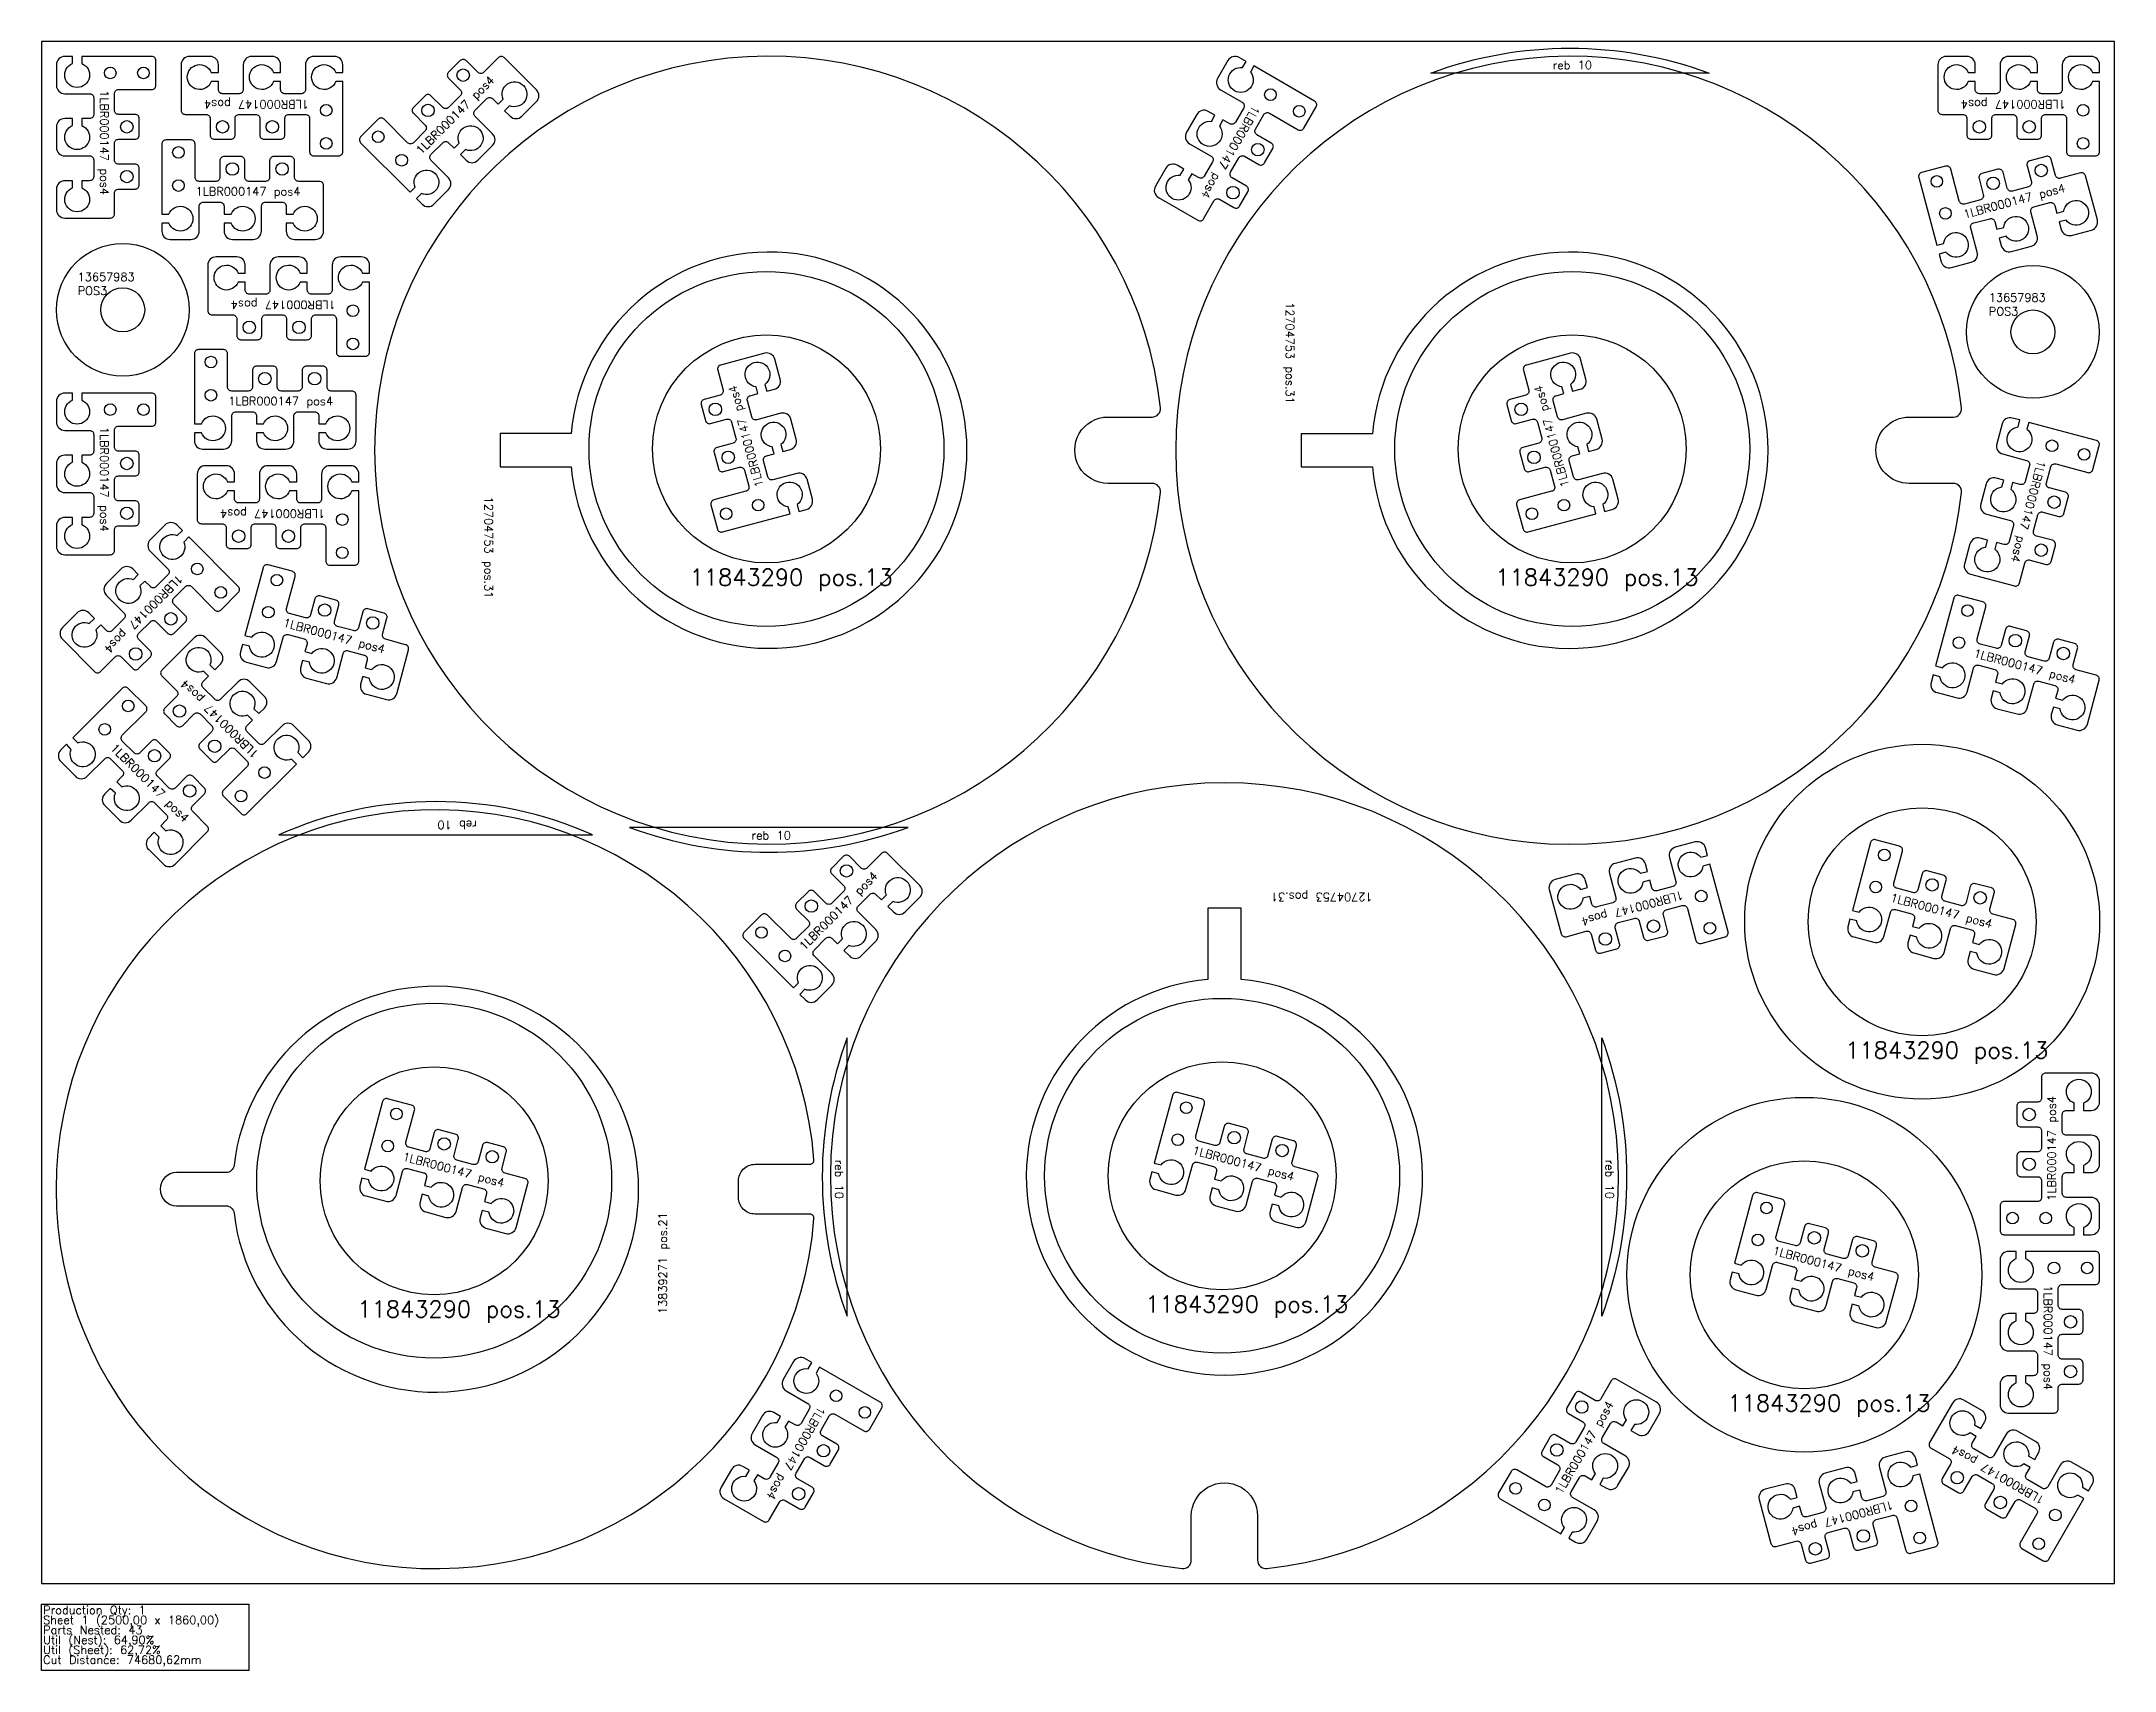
# Model space of a CAD drawing. Header units: millimetres. Extents: x 0 to 2500, y -105 to 1860.
import ezdxf

# ---------------------------------------------------------------- set-up
doc = ezdxf.new("R2010")
doc.units = ezdxf.units.MM
for name, color, linetype in [('11843290', 7, 'Continuous'), ('12704753', 7, 'Continuous'), ('13657983', 7, 'Continuous'), ('13839271', 7, 'Continuous'), ('1LBR000147', 7, 'Continuous'), ('Rebaixo', 6, 'Continuous'), ('sheet', 24, 'Continuous'), ('Stats', 7, 'Continuous'), ('Texto', 7, 'Continuous')]:
    doc.layers.add(name, color=color, linetype=linetype)
doc.styles.get("Standard").update_dxf_attribs({"font": 'txt.shx'})

msp = doc.modelspace()

# ---------------------------------------------------------------- texts
at = {"layer": 'Rebaixo', "color": 4, "char_height": 10}
for insert, attachment_point in [((1822.4, 1826.5), 7), ((856.2, 907.4), 1)]:
    msp.add_mtext_dynamic_manual_height_columns('reb 10', width=88.231, gutter_width=12.5, heights=[0], dxfattribs=dict(at, insert=insert, attachment_point=attachment_point))
at = {"layer": 'Rebaixo', "color": 2, "insert": (525, 910), "char_height": 10, "attachment_point": 1, "rotation": 180}
msp.add_mtext_dynamic_manual_height_columns('reb 10', width=72.591, gutter_width=12.5, heights=[0], dxfattribs=at)
at = {"layer": 'Rebaixo', "color": 4, "char_height": 10, "rotation": 270}
for insert, attachment_point in [((967, 511.3), 1), ((1886.1, 511.3), 7)]:
    msp.add_mtext_dynamic_manual_height_columns('reb 10', width=88.231, gutter_width=12.5, heights=[0], dxfattribs=dict(at, insert=insert, attachment_point=attachment_point))
at = {"layer": 'Stats', "color": 60}
for s, p in [('Sheet 1 (2500,00 x 1860,00)', (2, -49)), ('Production Qty: 1', (2, -37)), ('Parts Nested: 43', (2, -61)), ('Util (Nest): 64,90%', (2, -73)), ('Util (Sheet): 62,72%', (2, -85)), ('Cut Distance: 74680,62mm', (2, -97))]:
    msp.add_text(s, height=10, dxfattribs=at).set_placement(p)
at = {"layer": 'Texto', "color": 30, "char_height": 10, "width": 148.793, "attachment_point": 1}
for insert, rotation in [((450.6, 1730), 45), ((80.9, 1801.1), 270), ((322.5, 1779.1), 180), ((1469.9, 1778.8), 240), ((2441.1, 1779.1), 180), ((2316.7, 1656), 15), ((354.8, 1537.3), 180), ((861, 1321.4), 105), ((1832.6, 1321.4), 105), ((80.9, 1395), 270), ((2417.2, 1352.7), 255), ((341.9, 1285.3), 180), ((171.6, 1210.5), 225), ((293.2, 1164.2), 345), ((2332, 1127.4), 345), ((255.7, 994.3), 135), ((89.6, 1014), 315), ((912.8, 770.2), 45), ((1980.9, 825.7), 195), ((2231.6, 832.7), 345), ((2419.1, 461.6), 90), ((1389.9, 527.9), 345), ((437.3, 520.3), 345), ((2089.5, 406.9), 345), ((2424.9, 359.7), 270), ((946, 209.4), 240), ((1824.6, 111.7), 60), ((2411.6, 94.8), 150), ((2234, 90.1), 195)]:
    msp.add_mtext('1LBR000147 pos4', dxfattribs=dict(at, insert=insert, rotation=rotation))
at = {"layer": 'Texto', "color": 30, "attachment_point": 1}
for s, insert, char_height, width in [('1LBR000147 pos4', (186, 1684.1), 10, 148.793), ('13657983 POS3', (43.7, 1581), 10, 104.16), ('13657983 POS3', (2348.4, 1556.1), 10, 104.16), ('1LBR000147 pos4', (225.3, 1431.2), 10, 148.793), ('11843290 pos.13', (781.6, 1223.7), 20, 287.04), ('11843290 pos.13', (1753.3, 1223.7), 20, 287.04), ('11843290 pos.13', (2175.3, 653.3), 20, 287.04), ('11843290 pos.13', (381, 341), 20, 287.04), ('11843290 pos.13', (1331.1, 347), 20, 287.04), ('11843290 pos.13', (2033.2, 227.6), 20, 287.04)]:
    msp.add_mtext(s, dxfattribs=dict(at, insert=insert, char_height=char_height, width=width))
at = {"layer": 'Texto', "color": 4, "char_height": 10, "width": 431.076}
for insert, attachment_point, rotation in [((1510.6, 1545.5), 1, 270), ((544.4, 1188.4), 3, 270), ((1605.2, 823.1), 1, 180)]:
    msp.add_mtext('12704753 pos.31', dxfattribs=dict(at, insert=insert, attachment_point=attachment_point, rotation=rotation))
at = {"layer": 'Texto', "color": 2, "insert": (744.3, 325.1), "char_height": 10, "width": 335.575, "attachment_point": 1, "rotation": 90}
msp.add_mtext('\\A1;13839271 pos.21', dxfattribs=at)

# ---------------------------------------------------------------- linework, layer by layer
at = {"layer": '11843290', "color": 30}
for centre, radius in [((874.3, 1368.5), 214), ((1846, 1368.5), 214), ((874.3, 1368.5), 137.5), ((1846, 1368.5), 137.5), ((2268, 798.2), 214), ((2268, 798.2), 137.5), ((1423.8, 491.8), 214), ((473.6, 485.8), 214), ((1423.8, 491.8), 137.5), ((473.6, 485.8), 137.5), ((2125.9, 372.4), 214), ((2125.9, 372.4), 137.5)]:
    msp.add_circle(centre, radius, dxfattribs=at)
at = {"layer": '12704753', "color": 4}
for points in [[(1349.4, 1418.1, 18.54608), (1349.4, 1315.9, 0.446132), (1339.4, 1327), (1286.1, 1327, -1.000001), (1286.1, 1407), (1339.4, 1407, 0.446132)], [(2315.5, 1315.8, 0.446132), (2305.6, 1326.9), (2252.3, 1326.9, -0.999999), (2252.3, 1406.9), (2305.6, 1406.9, 0.446132), (2315.5, 1418, 18.54608)], [(638.9, 1347, 23.858085), (638.9, 1387), (553.1, 1387), (553.1, 1347)], [(1605.1, 1386.9), (1519.3, 1386.9), (1519.3, 1346.9), (1605.1, 1346.9, 23.858085)], [(1375.5, 18.1, 0.446132), (1386.6, 28.1), (1386.6, 81.4, -1.000001), (1466.6, 81.4), (1466.6, 28.1, 0.446132), (1477.7, 18.1, 18.54608)], [(1446.6, 728.5), (1446.6, 814.4), (1406.6, 814.4), (1406.6, 728.5, 23.858085)]]:
    msp.add_lwpolyline(points, format="xyb", close=True, dxfattribs=at)
at = {"layer": '13657983', "color": 30}
for centre, radius in [((98, 1536.3), 80), ((2401.6, 1509.6), 80), ((98, 1536.3), 26.5), ((2401.6, 1509.6), 26.5)]:
    msp.add_circle(centre, radius, dxfattribs=at)
at = {"layer": '13839271', "color": 2}
for points in [[(931.6, 440.2, 0.437077), (926.6, 445.6), (860.5, 445.6, -0.414214), (840.5, 465.6), (840.5, 485.6, -0.414214), (860.5, 505.6), (926.6, 505.6, 0.437077), (931.6, 511, 25.818411)], [(232.2, 504.4, -0.380082), (222.3, 495.6), (163, 495.6, 0.999999), (163, 455.6), (222.3, 455.6, -0.380082), (232.2, 446.8, 16.940972)]]:
    msp.add_lwpolyline(points, format="xyb", close=True, dxfattribs=at)
at = {"layer": '1LBR000147', "color": 30}
for points in [[(48.5, 1692), (48.5, 1683.5, -5.264597), (37.5, 1683.5), (37.5, 1692), (28, 1692, 0.414214), (18, 1682), (18, 1657, 0.414214), (28, 1647), (83, 1647, 0.414214), (88, 1652), (88, 1677, -0.414214), (93, 1682), (113, 1682, 0.414214), (118, 1687), (118, 1707, 0.414214), (113, 1712), (93, 1712, -0.414214), (88, 1717), (88, 1737, -0.414214), (93, 1742), (113, 1742, 0.414214), (118, 1747), (118, 1767, 0.414214), (113, 1772), (93, 1772, -0.414214), (88, 1777), (88, 1797, -0.414214), (93, 1802), (133, 1802, 0.414214), (138, 1807), (138, 1837, 0.414214), (133, 1842), (48.5, 1842), (48.5, 1833.5, -5.264597), (37.5, 1833.5), (37.5, 1842), (28, 1842, 0.414214), (18, 1832), (18, 1807, 0.414214), (28, 1797), (58, 1797, -0.414214), (63, 1792), (63, 1772, -0.414214), (58, 1767), (48.5, 1767), (48.5, 1758.5, -5.264597), (37.5, 1758.5), (37.5, 1767), (28, 1767, 0.414214), (18, 1757), (18, 1732, 0.414214), (28, 1722), (58, 1722, -0.414214), (63, 1717), (63, 1697, -0.414214), (58, 1692)], [(213.4, 1811.5), (204.8, 1811.5, -5.264597), (204.8, 1822.5), (213.4, 1822.5), (213.4, 1832, 0.414214), (203.4, 1842), (178.4, 1842, 0.414214), (168.4, 1832), (168.4, 1777, 0.414214), (173.4, 1772), (198.4, 1772, -0.414214), (203.4, 1767), (203.4, 1747, 0.414214), (208.4, 1742), (228.4, 1742, 0.414214), (233.4, 1747), (233.4, 1767, -0.414214), (238.4, 1772), (258.4, 1772, -0.414214), (263.4, 1767), (263.4, 1747, 0.414214), (268.4, 1742), (288.4, 1742, 0.414214), (293.4, 1747), (293.4, 1767, -0.414214), (298.4, 1772), (318.4, 1772, -0.414214), (323.4, 1767), (323.4, 1727, 0.414214), (328.4, 1722), (358.4, 1722, 0.414214), (363.4, 1727), (363.4, 1811.5), (354.8, 1811.5, -5.264597), (354.8, 1822.5), (363.4, 1822.5), (363.4, 1832, 0.414214), (353.4, 1842), (328.4, 1842, 0.414214), (318.4, 1832), (318.4, 1802, -0.414214), (313.4, 1797), (293.4, 1797, -0.414214), (288.4, 1802), (288.4, 1811.5), (279.8, 1811.5, -5.264597), (279.8, 1822.5), (288.4, 1822.5), (288.4, 1832, 0.414214), (278.4, 1842), (253.4, 1842, 0.414214), (243.4, 1832), (243.4, 1802, -0.414214), (238.4, 1797), (218.4, 1797, -0.414214), (213.4, 1802)], [(550.7, 1784.3), (556.7, 1790.3, -5.264597), (564.5, 1782.5), (558.5, 1776.5), (565.2, 1769.8, 0.414214), (579.3, 1769.8), (597, 1787.4, 0.414214), (597, 1801.6), (558.1, 1840.5, 0.414214), (551, 1840.5), (533.4, 1822.8, -0.414214), (526.3, 1822.8), (512.2, 1836.9, 0.414214), (505.1, 1836.9), (490.9, 1822.8, 0.414214), (490.9, 1815.7), (505.1, 1801.6, -0.414214), (505.1, 1794.5), (490.9, 1780.4, -0.414214), (483.9, 1780.4), (469.7, 1794.5, 0.414214), (462.7, 1794.5), (448.5, 1780.4, 0.414214), (448.5, 1773.3), (462.7, 1759.2, -0.414214), (462.7, 1752.1), (448.5, 1737.9, -0.414214), (441.4, 1737.9), (413.2, 1766.2, 0.414214), (406.1, 1766.2), (384.9, 1745, 0.414214), (384.9, 1737.9), (444.6, 1678.2), (450.7, 1684.2, -5.264597), (458.4, 1676.5), (452.4, 1670.4), (459.1, 1663.7, 0.414214), (473.3, 1663.7), (490.9, 1681.4, 0.414214), (490.9, 1695.5), (469.7, 1716.7, -0.414214), (469.7, 1723.8), (483.9, 1737.9, -0.414214), (490.9, 1737.9), (497.7, 1731.2), (503.7, 1737.3, -5.264597), (511.5, 1729.5), (505.4, 1723.5), (512.2, 1716.7, 0.414214), (526.3, 1716.7), (544, 1734.4, 0.414214), (544, 1748.6), (522.8, 1769.8, -0.414214), (522.8, 1776.8), (536.9, 1791, -0.414214), (544, 1791)], [(1387.2, 1700.5), (1383, 1693.1, -5.264597), (1373.4, 1698.6), (1377.7, 1706), (1369.5, 1710.7, 0.414214), (1355.8, 1707.1), (1343.3, 1685.4, 0.414214), (1347, 1671.8), (1394.6, 1644.3, 0.414214), (1401.5, 1646.1), (1414, 1667.7, -0.414214), (1420.8, 1669.6), (1438.1, 1659.6, 0.414214), (1444.9, 1661.4), (1454.9, 1678.7, 0.414214), (1453.1, 1685.5), (1435.8, 1695.5, -0.414214), (1434, 1702.4), (1444, 1719.7, -0.414214), (1450.8, 1721.5), (1468.1, 1711.5, 0.414214), (1474.9, 1713.4), (1484.9, 1730.7, 0.414214), (1483.1, 1737.5), (1465.8, 1747.5, -0.414214), (1464, 1754.3), (1474, 1771.7, -0.414214), (1480.8, 1773.5), (1515.4, 1753.5, 0.414214), (1522.3, 1755.3), (1537.3, 1781.3, 0.414214), (1535.4, 1788.1), (1462.2, 1830.4), (1458, 1823, -5.264597), (1448.4, 1828.5), (1452.7, 1835.9), (1444.5, 1840.6, 0.414214), (1430.8, 1837), (1418.3, 1815.3, 0.414214), (1422, 1801.7), (1448, 1786.7, -0.414214), (1449.8, 1779.8), (1439.8, 1762.5, -0.414214), (1433, 1760.7), (1424.7, 1765.4), (1420.5, 1758, -5.264597), (1410.9, 1763.5), (1415.2, 1770.9), (1407, 1775.7, 0.414214), (1393.3, 1772), (1380.8, 1750.4, 0.414214), (1384.5, 1736.7), (1410.5, 1721.7, -0.414214), (1412.3, 1714.9), (1402.3, 1697.6, -0.414214), (1395.5, 1695.7)], [(2332, 1811.5), (2323.5, 1811.5, -5.264597), (2323.5, 1822.5), (2332, 1822.5), (2332, 1832, 0.414214), (2322, 1842), (2297, 1842, 0.414214), (2287, 1832), (2287, 1777, 0.414214), (2292, 1772), (2317, 1772, -0.414214), (2322, 1767), (2322, 1747, 0.414214), (2327, 1742), (2347, 1742, 0.414214), (2352, 1747), (2352, 1767, -0.414214), (2357, 1772), (2377, 1772, -0.414214), (2382, 1767), (2382, 1747, 0.414214), (2387, 1742), (2407, 1742, 0.414214), (2412, 1747), (2412, 1767, -0.414214), (2417, 1772), (2437, 1772, -0.414214), (2442, 1767), (2442, 1727, 0.414214), (2447, 1722), (2477, 1722, 0.414214), (2482, 1727), (2482, 1811.5), (2473.5, 1811.5, -5.264597), (2473.5, 1822.5), (2482, 1822.5), (2482, 1832, 0.414214), (2472, 1842), (2447, 1842, 0.414214), (2437, 1832), (2437, 1802, -0.414214), (2432, 1797), (2412, 1797, -0.414214), (2407, 1802), (2407, 1811.5), (2398.5, 1811.5, -5.264597), (2398.5, 1822.5), (2407, 1822.5), (2407, 1832, 0.414214), (2397, 1842), (2372, 1842, 0.414214), (2362, 1832), (2362, 1802, -0.414214), (2357, 1797), (2337, 1797, -0.414214), (2332, 1802)], [(295.2, 1651.7), (303.7, 1651.7, -5.264597), (303.7, 1640.7), (295.2, 1640.7), (295.2, 1631.2, 0.414214), (305.2, 1621.2), (330.2, 1621.2, 0.414214), (340.2, 1631.2), (340.2, 1686.2, 0.414214), (335.2, 1691.2), (310.2, 1691.2, -0.414214), (305.2, 1696.2), (305.2, 1716.2, 0.414214), (300.2, 1721.2), (280.2, 1721.2, 0.414214), (275.2, 1716.2), (275.2, 1696.2, -0.414214), (270.2, 1691.2), (250.2, 1691.2, -0.414214), (245.2, 1696.2), (245.2, 1716.2, 0.414214), (240.2, 1721.2), (220.2, 1721.2, 0.414214), (215.2, 1716.2), (215.2, 1696.2, -0.414214), (210.2, 1691.2), (190.2, 1691.2, -0.414214), (185.2, 1696.2), (185.2, 1736.2, 0.414214), (180.2, 1741.2), (150.2, 1741.2, 0.414214), (145.2, 1736.2), (145.2, 1651.7), (153.7, 1651.7, -5.264597), (153.7, 1640.7), (145.2, 1640.7), (145.2, 1631.2, 0.414214), (155.2, 1621.2), (180.2, 1621.2, 0.414214), (190.2, 1631.2), (190.2, 1661.2, -0.414214), (195.2, 1666.2), (215.2, 1666.2, -0.414214), (220.2, 1661.2), (220.2, 1651.7), (228.7, 1651.7, -5.264597), (228.7, 1640.7), (220.2, 1640.7), (220.2, 1631.2, 0.414214), (230.2, 1621.2), (255.2, 1621.2, 0.414214), (265.2, 1631.2), (265.2, 1661.2, -0.414214), (270.2, 1666.2), (290.2, 1666.2, -0.414214), (295.2, 1661.2)], [(2430.5, 1652.9), (2438.8, 1655.1, -5.264597), (2441.6, 1644.5), (2433.4, 1642.3), (2435.8, 1633.1, 0.414214), (2448.1, 1626.1), (2472.2, 1632.5, 0.414214), (2479.3, 1644.8), (2465.1, 1697.9, 0.414214), (2458.9, 1701.4), (2434.8, 1695, -0.414214), (2428.7, 1698.5), (2423.5, 1717.8, 0.414214), (2417.4, 1721.4), (2398, 1716.2, 0.414214), (2394.5, 1710.1), (2399.7, 1690.7, -0.414214), (2396.2, 1684.6), (2376.8, 1679.4, -0.414214), (2370.7, 1683), (2365.5, 1702.3, 0.414214), (2359.4, 1705.8), (2340.1, 1700.7, 0.414214), (2336.6, 1694.5), (2341.7, 1675.2, -0.414214), (2338.2, 1669.1), (2318.9, 1663.9, -0.414214), (2312.8, 1667.4), (2302.4, 1706.1, 0.414214), (2296.3, 1709.6), (2267.3, 1701.9, 0.414214), (2263.8, 1695.7), (2285.6, 1614.1), (2293.9, 1616.3, -5.264597), (2296.7, 1605.7), (2288.5, 1603.5), (2290.9, 1594.3, 0.414214), (2303.2, 1587.2), (2327.3, 1593.7, 0.414214), (2334.4, 1606), (2326.6, 1634.9, -0.414214), (2330.2, 1641.1), (2349.5, 1646.2, -0.414214), (2355.6, 1642.7), (2358.1, 1633.5), (2366.3, 1635.7, -5.264597), (2369.2, 1625.1), (2360.9, 1622.9), (2363.4, 1613.7, 0.414214), (2375.6, 1606.6), (2399.8, 1613.1, 0.414214), (2406.8, 1625.4), (2399.1, 1654.3, -0.414214), (2402.6, 1660.5), (2421.9, 1665.6, -0.414214), (2428.1, 1662.1)], [(245.6, 1569.7), (237.1, 1569.7, -5.264597), (237.1, 1580.7), (245.6, 1580.7), (245.6, 1590.2, 0.414214), (235.6, 1600.2), (210.6, 1600.2, 0.414214), (200.6, 1590.2), (200.6, 1535.2, 0.414214), (205.6, 1530.2), (230.6, 1530.2, -0.414214), (235.6, 1525.2), (235.6, 1505.2, 0.414214), (240.6, 1500.2), (260.6, 1500.2, 0.414214), (265.6, 1505.2), (265.6, 1525.2, -0.414214), (270.6, 1530.2), (290.6, 1530.2, -0.414214), (295.6, 1525.2), (295.6, 1505.2, 0.414214), (300.6, 1500.2), (320.6, 1500.2, 0.414214), (325.6, 1505.2), (325.6, 1525.2, -0.414214), (330.6, 1530.2), (350.6, 1530.2, -0.414214), (355.6, 1525.2), (355.6, 1485.2, 0.414214), (360.6, 1480.2), (390.6, 1480.2, 0.414214), (395.6, 1485.2), (395.6, 1569.7), (387.1, 1569.7, -5.264597), (387.1, 1580.7), (395.6, 1580.7), (395.6, 1590.2, 0.414214), (385.6, 1600.2), (360.6, 1600.2, 0.414214), (350.6, 1590.2), (350.6, 1560.2, -0.414214), (345.6, 1555.2), (325.6, 1555.2, -0.414214), (320.6, 1560.2), (320.6, 1569.7), (312.1, 1569.7, -5.264597), (312.1, 1580.7), (320.6, 1580.7), (320.6, 1590.2, 0.414214), (310.6, 1600.2), (285.6, 1600.2, 0.414214), (275.6, 1590.2), (275.6, 1560.2, -0.414214), (270.6, 1555.2), (250.6, 1555.2, -0.414214), (245.6, 1560.2)], [(334.4, 1398.8), (342.9, 1398.8, -5.264597), (342.9, 1387.8), (334.4, 1387.8), (334.4, 1378.3, 0.414214), (344.4, 1368.3), (369.4, 1368.3, 0.414214), (379.4, 1378.3), (379.4, 1433.3, 0.414214), (374.4, 1438.3), (349.4, 1438.3, -0.414214), (344.4, 1443.3), (344.4, 1463.3, 0.414214), (339.4, 1468.3), (319.4, 1468.3, 0.414214), (314.4, 1463.3), (314.4, 1443.3, -0.414214), (309.4, 1438.3), (289.4, 1438.3, -0.414214), (284.4, 1443.3), (284.4, 1463.3, 0.414214), (279.4, 1468.3), (259.4, 1468.3, 0.414214), (254.4, 1463.3), (254.4, 1443.3, -0.414214), (249.4, 1438.3), (229.4, 1438.3, -0.414214), (224.4, 1443.3), (224.4, 1483.3, 0.414214), (219.4, 1488.3), (189.4, 1488.3, 0.414214), (184.4, 1483.3), (184.4, 1398.8), (192.9, 1398.8, -5.264597), (192.9, 1387.8), (184.4, 1387.8), (184.4, 1378.3, 0.414214), (194.4, 1368.3), (219.4, 1368.3, 0.414214), (229.4, 1378.3), (229.4, 1408.3, -0.414214), (234.4, 1413.3), (254.4, 1413.3, -0.414214), (259.4, 1408.3), (259.4, 1398.8), (267.9, 1398.8, -5.264597), (267.9, 1387.8), (259.4, 1387.8), (259.4, 1378.3, 0.414214), (269.4, 1368.3), (294.4, 1368.3, 0.414214), (304.4, 1378.3), (304.4, 1408.3, -0.414214), (309.4, 1413.3), (329.4, 1413.3, -0.414214), (334.4, 1408.3)], [(864, 1435.2), (861.8, 1443.4, -5.264597), (872.4, 1446.3), (874.6, 1438), (883.8, 1440.5, 0.414214), (890.9, 1452.7), (884.4, 1476.9, 0.414214), (872.2, 1483.9), (819, 1469.7, 0.414214), (815.5, 1463.6), (822, 1439.4, -0.414214), (818.4, 1433.3), (799.1, 1428.1, 0.414214), (795.6, 1422), (800.8, 1402.7, 0.414214), (806.9, 1399.1), (826.2, 1404.3, -0.414214), (832.3, 1400.8), (837.5, 1381.5, -0.414214), (834, 1375.3), (814.7, 1370.2, 0.414214), (811.1, 1364), (816.3, 1344.7, 0.414214), (822.4, 1341.2), (841.7, 1346.4, -0.414214), (847.9, 1342.8), (853, 1323.5, -0.414214), (849.5, 1317.4), (810.9, 1307, 0.414214), (807.3, 1300.9), (815.1, 1271.9, 0.414214), (821.2, 1268.4), (902.8, 1290.3), (900.6, 1298.5, -5.264597), (911.3, 1301.4), (913.5, 1293.1), (922.6, 1295.6, 0.414214), (929.7, 1307.8), (923.2, 1332, 0.414214), (911, 1339), (882, 1331.3, -0.414214), (875.9, 1334.8), (870.7, 1354.1, -0.414214), (874.3, 1360.2), (883.4, 1362.7), (881.2, 1371, -5.264597), (891.8, 1373.8), (894.1, 1365.6), (903.2, 1368, 0.414214), (910.3, 1380.3), (903.8, 1404.4, 0.414214), (891.6, 1411.5), (862.6, 1403.7, -0.414214), (856.5, 1407.2), (851.3, 1426.6, -0.414214), (854.8, 1432.7)], [(1835.7, 1435.2), (1833.5, 1443.4, -5.264597), (1844.1, 1446.3), (1846.3, 1438), (1855.5, 1440.5, 0.414214), (1862.6, 1452.7), (1856.1, 1476.9, 0.414214), (1843.9, 1483.9), (1790.7, 1469.7, 0.414214), (1787.2, 1463.6), (1793.7, 1439.4, -0.414214), (1790.1, 1433.3), (1770.8, 1428.1, 0.414214), (1767.3, 1422), (1772.4, 1402.7, 0.414214), (1778.6, 1399.1), (1797.9, 1404.3, -0.414214), (1804, 1400.8), (1809.2, 1381.5, -0.414214), (1805.7, 1375.3), (1786.3, 1370.2, 0.414214), (1782.8, 1364), (1788, 1344.7, 0.414214), (1794.1, 1341.2), (1813.4, 1346.4, -0.414214), (1819.5, 1342.8), (1824.7, 1323.5, -0.414214), (1821.2, 1317.4), (1782.5, 1307, 0.414214), (1779, 1300.9), (1786.8, 1271.9, 0.414214), (1792.9, 1268.4), (1874.5, 1290.3), (1872.3, 1298.5, -5.264597), (1882.9, 1301.4), (1885.1, 1293.1), (1894.3, 1295.6, 0.414214), (1901.4, 1307.8), (1894.9, 1332, 0.414214), (1882.7, 1339), (1853.7, 1331.3, -0.414214), (1847.6, 1334.8), (1842.4, 1354.1, -0.414214), (1845.9, 1360.2), (1855.1, 1362.7), (1852.9, 1371, -5.264597), (1863.5, 1373.8), (1865.7, 1365.6), (1874.9, 1368, 0.414214), (1882, 1380.3), (1875.5, 1404.4, 0.414214), (1863.3, 1411.5), (1834.3, 1403.7, -0.414214), (1828.2, 1407.2), (1823, 1426.6, -0.414214), (1826.5, 1432.7)], [(48.5, 1285.9), (48.5, 1277.4, -5.264597), (37.5, 1277.4), (37.5, 1285.9), (28, 1285.9, 0.414214), (18, 1275.9), (18, 1250.9, 0.414214), (28, 1240.9), (83, 1240.9, 0.414214), (88, 1245.9), (88, 1270.9, -0.414214), (93, 1275.9), (113, 1275.9, 0.414214), (118, 1280.9), (118, 1300.9, 0.414214), (113, 1305.9), (93, 1305.9, -0.414214), (88, 1310.9), (88, 1330.9, -0.414214), (93, 1335.9), (113, 1335.9, 0.414214), (118, 1340.9), (118, 1360.9, 0.414214), (113, 1365.9), (93, 1365.9, -0.414214), (88, 1370.9), (88, 1390.9, -0.414214), (93, 1395.9), (133, 1395.9, 0.414214), (138, 1400.9), (138, 1430.9, 0.414214), (133, 1435.9), (48.5, 1435.9), (48.5, 1427.4, -5.264597), (37.5, 1427.4), (37.5, 1435.9), (28, 1435.9, 0.414214), (18, 1425.9), (18, 1400.9, 0.414214), (28, 1390.9), (58, 1390.9, -0.414214), (63, 1385.9), (63, 1365.9, -0.414214), (58, 1360.9), (48.5, 1360.9), (48.5, 1352.4, -5.264597), (37.5, 1352.4), (37.5, 1360.9), (28, 1360.9, 0.414214), (18, 1350.9), (18, 1325.9, 0.414214), (28, 1315.9), (58, 1315.9, -0.414214), (63, 1310.9), (63, 1290.9, -0.414214), (58, 1285.9)], [(2357.7, 1255.6), (2355.5, 1247.4, -5.264597), (2344.8, 1250.2), (2347, 1258.5), (2337.9, 1260.9, 0.414214), (2325.6, 1253.9), (2319.1, 1229.7, 0.414214), (2326.2, 1217.5), (2379.3, 1203.2, 0.414214), (2385.5, 1206.8), (2391.9, 1230.9, -0.414214), (2398.1, 1234.5), (2417.4, 1229.3, 0.414214), (2423.5, 1232.8), (2428.7, 1252.1, 0.414214), (2425.1, 1258.3), (2405.8, 1263.4, -0.414214), (2402.3, 1269.6), (2407.5, 1288.9, -0.414214), (2413.6, 1292.4), (2432.9, 1287.2, 0.414214), (2439, 1290.8), (2444.2, 1310.1, 0.414214), (2440.7, 1316.2), (2421.4, 1321.4, -0.414214), (2417.8, 1327.5), (2423, 1346.8, -0.414214), (2429.1, 1350.4), (2467.8, 1340, 0.414214), (2473.9, 1343.6), (2481.6, 1372.5, 0.414214), (2478.1, 1378.7), (2396.5, 1400.5), (2394.3, 1392.3, -5.264597), (2383.6, 1395.1), (2385.9, 1403.4), (2376.7, 1405.8, 0.414214), (2364.4, 1398.8), (2358, 1374.6, 0.414214), (2365, 1362.4), (2394, 1354.6, -0.414214), (2397.5, 1348.5), (2392.4, 1329.2, -0.414214), (2386.2, 1325.6), (2377.1, 1328.1), (2374.9, 1319.8, -5.264597), (2364.2, 1322.7), (2366.4, 1330.9), (2357.3, 1333.4, 0.414214), (2345, 1326.3), (2338.6, 1302.2, 0.414214), (2345.6, 1289.9), (2374.6, 1282.2, -0.414214), (2378.1, 1276), (2373, 1256.7, -0.414214), (2366.8, 1253.2)], [(232.8, 1317.8), (224.3, 1317.8, -5.264597), (224.3, 1328.8), (232.8, 1328.8), (232.8, 1338.3, 0.414214), (222.8, 1348.3), (197.8, 1348.3, 0.414214), (187.8, 1338.3), (187.8, 1283.3, 0.414214), (192.8, 1278.3), (217.8, 1278.3, -0.414214), (222.8, 1273.3), (222.8, 1253.3, 0.414214), (227.8, 1248.3), (247.8, 1248.3, 0.414214), (252.8, 1253.3), (252.8, 1273.3, -0.414214), (257.8, 1278.3), (277.8, 1278.3, -0.414214), (282.8, 1273.3), (282.8, 1253.3, 0.414214), (287.8, 1248.3), (307.8, 1248.3, 0.414214), (312.8, 1253.3), (312.8, 1273.3, -0.414214), (317.8, 1278.3), (337.8, 1278.3, -0.414214), (342.8, 1273.3), (342.8, 1233.3, 0.414214), (347.8, 1228.3), (377.8, 1228.3, 0.414214), (382.8, 1233.3), (382.8, 1317.8), (374.3, 1317.8, -5.264597), (374.3, 1328.8), (382.8, 1328.8), (382.8, 1338.3, 0.414214), (372.8, 1348.3), (347.8, 1348.3, 0.414214), (337.8, 1338.3), (337.8, 1308.3, -0.414214), (332.8, 1303.3), (312.8, 1303.3, -0.414214), (307.8, 1308.3), (307.8, 1317.8), (299.3, 1317.8, -5.264597), (299.3, 1328.8), (307.8, 1328.8), (307.8, 1338.3, 0.414214), (297.8, 1348.3), (272.8, 1348.3, 0.414214), (262.8, 1338.3), (262.8, 1308.3, -0.414214), (257.8, 1303.3), (237.8, 1303.3, -0.414214), (232.8, 1308.3)], [(71.6, 1156.2), (65.5, 1150.2, -5.264597), (57.7, 1157.9), (63.8, 1164), (57.1, 1170.7, 0.414214), (42.9, 1170.7), (25.3, 1153, 0.414214), (25.3, 1138.9), (64.1, 1100, 0.414214), (71.2, 1100), (88.9, 1117.7, -0.414214), (96, 1117.7), (110.1, 1103.5, 0.414214), (117.2, 1103.5), (131.3, 1117.7, 0.414214), (131.3, 1124.7), (117.2, 1138.9, -0.414214), (117.2, 1146), (131.3, 1160.1, -0.414214), (138.4, 1160.1), (152.5, 1146, 0.414214), (159.6, 1146), (173.7, 1160.1, 0.414214), (173.7, 1167.2), (159.6, 1181.3, -0.414214), (159.6, 1188.4), (173.7, 1202.5, -0.414214), (180.8, 1202.5), (209.1, 1174.2, 0.414214), (216.2, 1174.2), (237.4, 1195.4, 0.414214), (237.4, 1202.5), (177.6, 1262.3), (171.6, 1256.2, -5.264597), (163.8, 1264), (169.9, 1270), (163.1, 1276.8, 0.414214), (149, 1276.8), (131.3, 1259.1, 0.414214), (131.3, 1244.9), (152.5, 1223.7, -0.414214), (152.5, 1216.7), (138.4, 1202.5, -0.414214), (131.3, 1202.5), (124.6, 1209.2), (118.6, 1203.2, -5.264597), (110.8, 1211), (116.8, 1217), (110.1, 1223.7, 0.414214), (96, 1223.7), (78.3, 1206.1, 0.414214), (78.3, 1191.9), (99.5, 1170.7, -0.414214), (99.5, 1163.6), (85.4, 1149.5, -0.414214), (78.3, 1149.5)], [(390.2, 1104.6), (398.5, 1102.4, -5.264597), (395.6, 1091.8), (387.4, 1094), (384.9, 1084.8, 0.414214), (392, 1072.6), (416.1, 1066.1, 0.414214), (428.4, 1073.2), (442.6, 1126.3, 0.414214), (439.1, 1132.4), (414.9, 1138.9, -0.414214), (411.4, 1145), (416.6, 1164.4, 0.414214), (413.1, 1170.5), (393.7, 1175.7, 0.414214), (387.6, 1172.1), (382.4, 1152.8, -0.414214), (376.3, 1149.3), (357, 1154.4, -0.414214), (353.5, 1160.6), (358.6, 1179.9, 0.414214), (355.1, 1186), (335.8, 1191.2, 0.414214), (329.7, 1187.6), (324.5, 1168.3, -0.414214), (318.4, 1164.8), (299, 1170, -0.414214), (295.5, 1176.1), (305.9, 1214.7, 0.414214), (302.3, 1220.9), (273.3, 1228.6, 0.414214), (267.2, 1225.1), (245.3, 1143.5), (253.6, 1141.3, -5.264597), (250.8, 1130.6), (242.5, 1132.8), (240, 1123.7, 0.414214), (247.1, 1111.4), (271.3, 1104.9, 0.414214), (283.5, 1112), (291.3, 1141, -0.414214), (297.4, 1144.5), (316.7, 1139.4, -0.414214), (320.3, 1133.2), (317.8, 1124.1), (326, 1121.8, -5.264597), (323.2, 1111.2), (314.9, 1113.4), (312.5, 1104.2, 0.414214), (319.6, 1092), (343.7, 1085.5, 0.414214), (356, 1092.6), (363.7, 1121.6, -0.414214), (369.8, 1125.1), (389.2, 1119.9, -0.414214), (392.7, 1113.8)], [(2429, 1067.9), (2437.3, 1065.6, -5.264597), (2434.4, 1055), (2426.2, 1057.2), (2423.7, 1048.1, 0.414214), (2430.8, 1035.8), (2454.9, 1029.3, 0.414214), (2467.2, 1036.4), (2481.4, 1089.5, 0.414214), (2477.9, 1095.7), (2453.7, 1102.1, -0.414214), (2450.2, 1108.3), (2455.4, 1127.6, 0.414214), (2451.8, 1133.7), (2432.5, 1138.9, 0.414214), (2426.4, 1135.3), (2421.2, 1116, -0.414214), (2415.1, 1112.5), (2395.8, 1117.7, -0.414214), (2392.3, 1123.8), (2397.4, 1143.1, 0.414214), (2393.9, 1149.2), (2374.6, 1154.4, 0.414214), (2368.5, 1150.9), (2363.3, 1131.5, -0.414214), (2357.2, 1128), (2337.8, 1133.2, -0.414214), (2334.3, 1139.3), (2344.7, 1177.9, 0.414214), (2341.1, 1184.1), (2312.1, 1191.8, 0.414214), (2306, 1188.3), (2284.1, 1106.7), (2292.4, 1104.5, -5.264597), (2289.5, 1093.8), (2281.3, 1096.1), (2278.8, 1086.9, 0.414214), (2285.9, 1074.6), (2310.1, 1068.2, 0.414214), (2322.3, 1075.2), (2330.1, 1104.2, -0.414214), (2336.2, 1107.7), (2355.5, 1102.6, -0.414214), (2359, 1096.4), (2356.6, 1087.3), (2364.8, 1085.1, -5.264597), (2362, 1074.4), (2353.7, 1076.6), (2351.3, 1067.5, 0.414214), (2358.4, 1055.2), (2382.5, 1048.8, 0.414214), (2394.7, 1055.8), (2402.5, 1084.8, -0.414214), (2408.6, 1088.3), (2428, 1083.2, -0.414214), (2431.5, 1077)], [(201.5, 1094.4), (195.4, 1100.5, -5.264597), (203.2, 1108.2), (209.2, 1102.2), (215.9, 1108.9, 0.414214), (215.9, 1123.1), (198.3, 1140.7, 0.414214), (184.1, 1140.7), (145.2, 1101.8, 0.414214), (145.2, 1094.8), (162.9, 1077.1, -0.414214), (162.9, 1070), (148.8, 1055.9, 0.414214), (148.8, 1048.8), (162.9, 1034.7, 0.414214), (170, 1034.7), (184.1, 1048.8, -0.414214), (191.2, 1048.8), (205.3, 1034.7, -0.414214), (205.3, 1027.6), (191.2, 1013.5, 0.414214), (191.2, 1006.4), (205.3, 992.2, 0.414214), (212.4, 992.2), (226.6, 1006.4, -0.414214), (233.6, 1006.4), (247.8, 992.2, -0.414214), (247.8, 985.2), (219.5, 956.9, 0.414214), (219.5, 949.8), (240.7, 928.6, 0.414214), (247.8, 928.6), (307.5, 988.4), (301.5, 994.4, -5.264597), (309.3, 1002.2), (315.3, 996.1), (322, 1002.8, 0.414214), (322, 1017), (304.3, 1034.7, 0.414214), (290.2, 1034.7), (269, 1013.5, -0.414214), (261.9, 1013.5), (247.8, 1027.6, -0.414214), (247.8, 1034.7), (254.5, 1041.4), (248.4, 1047.4, -5.264597), (256.2, 1055.2), (262.3, 1049.2), (269, 1055.9, 0.414214), (269, 1070), (251.3, 1087.7, 0.414214), (237.2, 1087.7), (215.9, 1066.5, -0.414214), (208.9, 1066.5), (194.7, 1080.6, -0.414214), (194.7, 1087.7)], [(143.8, 913.9), (149.9, 907.8, -5.264597), (142.1, 900.1), (136.1, 906.1), (129.3, 899.4, 0.414214), (129.3, 885.2), (147, 867.6, 0.414214), (161.2, 867.6), (200, 906.5, 0.414214), (200, 913.5), (182.4, 931.2, -0.414214), (182.4, 938.3), (196.5, 952.4, 0.414214), (196.5, 959.5), (182.4, 973.6, 0.414214), (175.3, 973.6), (161.2, 959.5, -0.414214), (154.1, 959.5), (139.9, 973.6, -0.414214), (139.9, 980.7), (154.1, 994.8, 0.414214), (154.1, 1001.9), (139.9, 1016.1, 0.414214), (132.9, 1016.1), (118.7, 1001.9, -0.414214), (111.7, 1001.9), (97.5, 1016.1, -0.414214), (97.5, 1023.1), (125.8, 1051.4, 0.414214), (125.8, 1058.5), (104.6, 1079.7, 0.414214), (97.5, 1079.7), (37.8, 1020), (43.8, 1013.9, -5.264597), (36, 1006.1), (30, 1012.2), (23.3, 1005.5, 0.414214), (23.3, 991.3), (40.9, 973.6, 0.414214), (55.1, 973.6), (76.3, 994.8, -0.414214), (83.4, 994.8), (97.5, 980.7, -0.414214), (97.5, 973.6), (90.8, 966.9), (96.8, 960.9, -5.264597), (89.1, 953.1), (83, 959.1), (76.3, 952.4, 0.414214), (76.3, 938.3), (94, 920.6, 0.414214), (108.1, 920.6), (129.3, 941.8, -0.414214), (136.4, 941.8), (150.5, 927.7, -0.414214), (150.5, 920.6)], [(1012.9, 824.5), (1018.9, 830.5, -5.264597), (1026.7, 822.7), (1020.7, 816.7), (1027.4, 810, 0.414214), (1041.5, 810), (1059.2, 827.7, 0.414214), (1059.2, 841.8), (1020.3, 880.7, 0.414214), (1013.2, 880.7), (995.5, 863, -0.414214), (988.5, 863), (974.3, 877.2, 0.414214), (967.3, 877.2), (953.1, 863, 0.414214), (953.1, 855.9), (967.3, 841.8, -0.414214), (967.3, 834.7), (953.1, 820.6, -0.414214), (946.1, 820.6), (931.9, 834.7, 0.414214), (924.8, 834.7), (910.7, 820.6, 0.414214), (910.7, 813.5), (924.8, 799.4, -0.414214), (924.8, 792.3), (910.7, 778.2, -0.414214), (903.6, 778.2), (875.3, 806.4, 0.414214), (868.3, 806.4), (847.1, 785.2, 0.414214), (847.1, 778.2), (906.8, 718.4), (912.8, 724.5, -5.264597), (920.6, 716.7), (914.6, 710.6), (921.3, 703.9, 0.414214), (935.4, 703.9), (953.1, 721.6, 0.414214), (953.1, 735.7), (931.9, 756.9, -0.414214), (931.9, 764), (946.1, 778.2, -0.414214), (953.1, 778.2), (959.8, 771.4), (965.9, 777.5, -5.264597), (973.7, 769.7), (967.6, 763.7), (974.3, 756.9, 0.414214), (988.5, 756.9), (1006.2, 774.6, 0.414214), (1006.2, 788.8), (984.9, 810, -0.414214), (984.9, 817.1), (999.1, 831.2, -0.414214), (1006.2, 831.2)], [(1867.1, 828.8), (1858.8, 826.5, -5.264597), (1856, 837.2), (1864.3, 839.4), (1861.8, 848.6, 0.414214), (1849.5, 855.6), (1825.4, 849.2, 0.414214), (1818.3, 836.9), (1832.6, 783.8, 0.414214), (1838.7, 780.2), (1862.8, 786.7, -0.414214), (1869, 783.2), (1874.1, 763.9, 0.414214), (1880.3, 760.3), (1899.6, 765.5, 0.414214), (1903.1, 771.6), (1897.9, 790.9, -0.414214), (1901.5, 797.1), (1920.8, 802.2, -0.414214), (1926.9, 798.7), (1932.1, 779.4, 0.414214), (1938.2, 775.9), (1957.5, 781, 0.414214), (1961.1, 787.2), (1955.9, 806.5, -0.414214), (1959.4, 812.6), (1978.7, 817.8, -0.414214), (1984.9, 814.2), (1995.2, 775.6, 0.414214), (2001.3, 772.1), (2030.3, 779.8, 0.414214), (2033.9, 786), (2012, 867.6), (2003.7, 865.4, -5.264597), (2000.9, 876), (2009.1, 878.2), (2006.7, 887.4, 0.414214), (1994.4, 894.4), (1970.3, 888, 0.414214), (1963.2, 875.7), (1971, 846.8, -0.414214), (1967.4, 840.6), (1948.1, 835.5, -0.414214), (1942, 839), (1939.5, 848.2), (1931.3, 846, -5.264597), (1928.4, 856.6), (1936.7, 858.8), (1934.2, 868, 0.414214), (1922, 875), (1897.8, 868.6, 0.414214), (1890.8, 856.3), (1898.5, 827.3, -0.414214), (1895, 821.2), (1875.7, 816, -0.414214), (1869.6, 819.6)], [(2328.7, 773.1), (2336.9, 770.9, -5.264597), (2334.1, 760.3), (2325.8, 762.5), (2323.3, 753.3, 0.414214), (2330.4, 741.1), (2354.6, 734.6, 0.414214), (2366.8, 741.7), (2381, 794.8, 0.414214), (2377.5, 800.9), (2353.4, 807.4, -0.414214), (2349.8, 813.5), (2355, 832.8, 0.414214), (2351.5, 839), (2332.2, 844.1, 0.414214), (2326, 840.6), (2320.9, 821.3, -0.414214), (2314.7, 817.7), (2295.4, 822.9, -0.414214), (2291.9, 829), (2297, 848.4, 0.414214), (2293.5, 854.5), (2274.2, 859.7, 0.414214), (2268.1, 856.1), (2262.9, 836.8, -0.414214), (2256.8, 833.3), (2237.5, 838.5, -0.414214), (2233.9, 844.6), (2244.3, 883.2, 0.414214), (2240.7, 889.3), (2211.8, 897.1, 0.414214), (2205.6, 893.6), (2183.8, 811.9), (2192, 809.7, -5.264597), (2189.2, 799.1), (2180.9, 801.3), (2178.5, 792.1, 0.414214), (2185.5, 779.9), (2209.7, 773.4, 0.414214), (2221.9, 780.5), (2229.7, 809.5, -0.414214), (2235.8, 813), (2255.1, 807.8, -0.414214), (2258.7, 801.7), (2256.2, 792.5), (2264.5, 790.3, -5.264597), (2261.6, 779.7), (2253.4, 781.9), (2250.9, 772.7, 0.414214), (2258, 760.5), (2282.1, 754, 0.414214), (2294.4, 761.1), (2302.1, 790.1, -0.414214), (2308.3, 793.6), (2327.6, 788.4, -0.414214), (2331.1, 782.3)], [(2451.5, 570.7), (2451.5, 579.2, -5.264597), (2462.5, 579.2), (2462.5, 570.7), (2472, 570.7, 0.414214), (2482, 580.7), (2482, 605.7, 0.414214), (2472, 615.7), (2417, 615.7, 0.414214), (2412, 610.7), (2412, 585.7, -0.414214), (2407, 580.7), (2387, 580.7, 0.414214), (2382, 575.7), (2382, 555.7, 0.414214), (2387, 550.7), (2407, 550.7, -0.414214), (2412, 545.7), (2412, 525.7, -0.414214), (2407, 520.7), (2387, 520.7, 0.414214), (2382, 515.7), (2382, 495.7, 0.414214), (2387, 490.7), (2407, 490.7, -0.414214), (2412, 485.7), (2412, 465.7, -0.414214), (2407, 460.7), (2367, 460.7, 0.414214), (2362, 455.7), (2362, 425.7, 0.414214), (2367, 420.7), (2451.5, 420.7), (2451.5, 429.2, -5.264597), (2462.5, 429.2), (2462.5, 420.7), (2472, 420.7, 0.414214), (2482, 430.7), (2482, 455.7, 0.414214), (2472, 465.7), (2442, 465.7, -0.414214), (2437, 470.7), (2437, 490.7, -0.414214), (2442, 495.7), (2451.5, 495.7), (2451.5, 504.2, -5.264597), (2462.5, 504.2), (2462.5, 495.7), (2472, 495.7, 0.414214), (2482, 505.7), (2482, 530.7, 0.414214), (2472, 540.7), (2442, 540.7, -0.414214), (2437, 545.7), (2437, 565.7, -0.414214), (2442, 570.7)], [(534.3, 460.7), (542.5, 458.5, -5.264597), (539.7, 447.9), (531.4, 450.1), (529, 440.9, 0.414214), (536, 428.7), (560.2, 422.2, 0.414214), (572.4, 429.3), (586.7, 482.4, 0.414214), (583.1, 488.6), (559, 495, -0.414214), (555.5, 501.1), (560.6, 520.5, 0.414214), (557.1, 526.6), (537.8, 531.8, 0.414214), (531.7, 528.2), (526.5, 508.9, -0.414214), (520.4, 505.4), (501, 510.6, -0.414214), (497.5, 516.7), (502.7, 536, 0.414214), (499.1, 542.1), (479.8, 547.3, 0.414214), (473.7, 543.8), (468.5, 524.4, -0.414214), (462.4, 520.9), (443.1, 526.1, -0.414214), (439.5, 532.2), (449.9, 570.8, 0.414214), (446.4, 577), (417.4, 584.7, 0.414214), (411.3, 581.2), (389.4, 499.6), (397.6, 497.4, -5.264597), (394.8, 486.7), (386.5, 488.9), (384.1, 479.8, 0.414214), (391.2, 467.5), (415.3, 461.1, 0.414214), (427.6, 468.1), (435.3, 497.1, -0.414214), (441.4, 500.6), (460.8, 495.5, -0.414214), (464.3, 489.3), (461.8, 480.2), (470.1, 477.9, -5.264597), (467.2, 467.3), (459, 469.5), (456.5, 460.4, 0.414214), (463.6, 448.1), (487.8, 441.6, 0.414214), (500, 448.7), (507.8, 477.7, -0.414214), (513.9, 481.2), (533.2, 476, -0.414214), (536.7, 469.9)], [(1486.9, 468.3), (1495.2, 466.1, -5.264597), (1492.3, 455.5), (1484.1, 457.7), (1481.6, 448.5, 0.414214), (1488.7, 436.3), (1512.8, 429.8, 0.414214), (1525.1, 436.9), (1539.3, 490, 0.414214), (1535.8, 496.1), (1511.6, 502.6, -0.414214), (1508.1, 508.7), (1513.3, 528, 0.414214), (1509.8, 534.1), (1490.4, 539.3, 0.414214), (1484.3, 535.8), (1479.1, 516.5, -0.414214), (1473, 512.9), (1453.7, 518.1, -0.414214), (1450.2, 524.2), (1455.3, 543.6, 0.414214), (1451.8, 549.7), (1432.5, 554.9, 0.414214), (1426.4, 551.3), (1421.2, 532, -0.414214), (1415.1, 528.5), (1395.7, 533.6, -0.414214), (1392.2, 539.8), (1402.6, 578.4, 0.414214), (1399, 584.5), (1370, 592.3, 0.414214), (1363.9, 588.8), (1342, 507.1), (1350.3, 504.9, -5.264597), (1347.5, 494.3), (1339.2, 496.5), (1336.7, 487.3, 0.414214), (1343.8, 475.1), (1368, 468.6, 0.414214), (1380.2, 475.7), (1388, 504.7, -0.414214), (1394.1, 508.2), (1413.4, 503, -0.414214), (1417, 496.9), (1414.5, 487.7), (1422.7, 485.5, -5.264597), (1419.9, 474.9), (1411.6, 477.1), (1409.2, 467.9, 0.414214), (1416.3, 455.7), (1440.4, 449.2, 0.414214), (1452.7, 456.3), (1460.4, 485.2, -0.414214), (1466.5, 488.8), (1485.9, 483.6, -0.414214), (1489.4, 477.5)], [(2186.6, 347.4), (2194.8, 345.2, -5.264597), (2192, 334.6), (2183.7, 336.8), (2181.2, 327.6, 0.414214), (2188.3, 315.3), (2212.5, 308.9, 0.414214), (2224.7, 315.9), (2239, 369.1, 0.414214), (2235.4, 375.2), (2211.3, 381.7, -0.414214), (2207.7, 387.8), (2212.9, 407.1, 0.414214), (2209.4, 413.2), (2190.1, 418.4, 0.414214), (2183.9, 414.9), (2178.8, 395.5, -0.414214), (2172.6, 392), (2153.3, 397.2, -0.414214), (2149.8, 403.3), (2155, 422.6, 0.414214), (2151.4, 428.8), (2132.1, 433.9, 0.414214), (2126, 430.4), (2120.8, 411.1, -0.414214), (2114.7, 407.5), (2095.4, 412.7, -0.414214), (2091.8, 418.8), (2102.2, 457.5, 0.414214), (2098.6, 463.6), (2069.7, 471.4, 0.414214), (2063.5, 467.8), (2041.7, 386.2), (2049.9, 384, -5.264597), (2047.1, 373.4), (2038.8, 375.6), (2036.4, 366.4, 0.414214), (2043.4, 354.2), (2067.6, 347.7, 0.414214), (2079.8, 354.8), (2087.6, 383.7, -0.414214), (2093.7, 387.3), (2113, 382.1, -0.414214), (2116.6, 376), (2114.1, 366.8), (2122.4, 364.6, -5.264597), (2119.5, 354), (2111.3, 356.2), (2108.8, 347, 0.414214), (2115.9, 334.8), (2140, 328.3, 0.414214), (2152.3, 335.4), (2160, 364.3, -0.414214), (2166.2, 367.9), (2185.5, 362.7, -0.414214), (2189, 356.6)], [(2392.5, 250.6), (2392.5, 242, -5.264597), (2381.5, 242), (2381.5, 250.6), (2372, 250.6, 0.414214), (2362, 240.6), (2362, 215.6, 0.414214), (2372, 205.6), (2427, 205.6, 0.414214), (2432, 210.6), (2432, 235.6, -0.414214), (2437, 240.6), (2457, 240.6, 0.414214), (2462, 245.6), (2462, 265.6, 0.414214), (2457, 270.6), (2437, 270.6, -0.414214), (2432, 275.6), (2432, 295.6, -0.414214), (2437, 300.6), (2457, 300.6, 0.414214), (2462, 305.6), (2462, 325.6, 0.414214), (2457, 330.6), (2437, 330.6, -0.414214), (2432, 335.6), (2432, 355.6, -0.414214), (2437, 360.6), (2477, 360.6, 0.414214), (2482, 365.6), (2482, 395.6, 0.414214), (2477, 400.6), (2392.5, 400.6), (2392.5, 392, -5.264597), (2381.5, 392), (2381.5, 400.6), (2372, 400.6, 0.414214), (2362, 390.6), (2362, 365.6, 0.414214), (2372, 355.6), (2402, 355.6, -0.414214), (2407, 350.6), (2407, 330.6, -0.414214), (2402, 325.6), (2392.5, 325.6), (2392.5, 317, -5.264597), (2381.5, 317), (2381.5, 325.6), (2372, 325.6, 0.414214), (2362, 315.6), (2362, 290.6, 0.414214), (2372, 280.6), (2402, 280.6, -0.414214), (2407, 275.6), (2407, 255.6, -0.414214), (2402, 250.6)], [(863.4, 131.1), (859.1, 123.7, -5.264597), (849.6, 129.2), (853.9, 136.6), (845.7, 141.3, 0.414214), (832, 137.7), (819.5, 116, 0.414214), (823.2, 102.3), (870.8, 74.8, 0.414214), (877.6, 76.7), (890.1, 98.3, -0.414214), (896.9, 100.2), (914.3, 90.2, 0.414214), (921.1, 92), (931.1, 109.3, 0.414214), (929.3, 116.1), (911.9, 126.1, -0.414214), (910.1, 133), (920.1, 150.3, -0.414214), (926.9, 152.1), (944.3, 142.1, 0.414214), (951.1, 143.9), (961.1, 161.3, 0.414214), (959.3, 168.1), (941.9, 178.1, -0.414214), (940.1, 184.9), (950.1, 202.2, -0.414214), (956.9, 204.1), (991.6, 184.1, 0.414214), (998.4, 185.9), (1013.4, 211.9, 0.414214), (1011.6, 218.7), (938.4, 261), (934.1, 253.6, -5.264597), (924.6, 259.1), (928.9, 266.5), (920.7, 271.2, 0.414214), (907, 267.6), (894.5, 245.9, 0.414214), (898.2, 232.2), (924.1, 217.2, -0.414214), (926, 210.4), (916, 193.1, -0.414214), (909.1, 191.3), (900.9, 196), (896.6, 188.6, -5.264597), (887.1, 194.1), (891.4, 201.5), (883.2, 206.3, 0.414214), (869.5, 202.6), (857, 181, 0.414214), (860.7, 167.3), (886.6, 152.3, -0.414214), (888.5, 145.5), (878.5, 128.1, -0.414214), (871.6, 126.3)], [(1907.2, 190), (1911.5, 197.4, -5.264597), (1921, 191.9), (1916.8, 184.5), (1925, 179.8, 0.414214), (1938.7, 183.4), (1951.2, 205.1, 0.414214), (1947.5, 218.7), (1899.9, 246.2, 0.414214), (1893, 244.4), (1880.5, 222.7, -0.414214), (1873.7, 220.9), (1856.4, 230.9, 0.414214), (1849.6, 229.1), (1839.6, 211.8, 0.414214), (1841.4, 204.9), (1858.7, 194.9, -0.414214), (1860.5, 188.1), (1850.5, 170.8, -0.414214), (1843.7, 169), (1826.4, 179, 0.414214), (1819.6, 177.1), (1809.6, 159.8, 0.414214), (1811.4, 153), (1828.7, 143, -0.414214), (1830.5, 136.1), (1820.5, 118.8, -0.414214), (1813.7, 117), (1779.1, 137, 0.414214), (1772.2, 135.2), (1757.2, 109.2, 0.414214), (1759.1, 102.3), (1832.2, 60.1), (1836.5, 67.5, -5.264597), (1846, 62), (1841.8, 54.6), (1850, 49.8, 0.414214), (1863.7, 53.5), (1876.2, 75.2, 0.414214), (1872.5, 88.8), (1846.5, 103.8, -0.414214), (1844.7, 110.6), (1854.7, 128, -0.414214), (1861.5, 129.8), (1869.7, 125.1), (1874, 132.5, -5.264597), (1883.5, 127), (1879.3, 119.6), (1887.5, 114.8, 0.414214), (1901.2, 118.5), (1913.7, 140.1, 0.414214), (1910, 153.8), (1884, 168.8, -0.414214), (1882.2, 175.6), (1892.2, 192.9, -0.414214), (1899, 194.8)], [(2333.2, 177.4), (2325.8, 181.7, -5.264597), (2331.3, 191.2), (2338.7, 186.9), (2343.5, 195.2, 0.414214), (2339.8, 208.8), (2318.2, 221.3, 0.414214), (2304.5, 217.7), (2277, 170, 0.414214), (2278.9, 163.2), (2300.5, 150.7, -0.414214), (2302.3, 143.9), (2292.3, 126.6, 0.414214), (2294.2, 119.7), (2311.5, 109.7, 0.414214), (2318.3, 111.6), (2328.3, 128.9, -0.414214), (2335.1, 130.7), (2352.5, 120.7, -0.414214), (2354.3, 113.9), (2344.3, 96.6, 0.414214), (2346.1, 89.7), (2363.4, 79.7, 0.414214), (2370.3, 81.6), (2380.3, 98.9, -0.414214), (2387.1, 100.7), (2404.4, 90.7, -0.414214), (2406.3, 83.9), (2386.3, 49.2, 0.414214), (2388.1, 42.4), (2414.1, 27.4, 0.414214), (2420.9, 29.2), (2463.1, 102.4), (2455.7, 106.7, -5.264597), (2461.2, 116.2), (2468.6, 111.9), (2473.4, 120.2, 0.414214), (2469.7, 133.8), (2448.1, 146.3, 0.414214), (2434.4, 142.7), (2419.4, 116.7, -0.414214), (2412.6, 114.9), (2395.3, 124.9, -0.414214), (2393.4, 131.7), (2398.2, 139.9), (2390.8, 144.2, -5.264597), (2396.3, 153.7), (2403.7, 149.4), (2408.4, 157.7, 0.414214), (2404.8, 171.3), (2383.1, 183.8, 0.414214), (2369.5, 180.2), (2354.5, 154.2, -0.414214), (2347.6, 152.4), (2330.3, 162.4, -0.414214), (2328.5, 169.2)], [(2120.2, 93.2), (2112, 91, -5.264597), (2109.1, 101.6), (2117.4, 103.8), (2114.9, 113, 0.414214), (2102.7, 120), (2078.5, 113.6, 0.414214), (2071.5, 101.3), (2085.7, 48.2, 0.414214), (2091.8, 44.7), (2116, 51.1, -0.414214), (2122.1, 47.6), (2127.3, 28.3, 0.414214), (2133.4, 24.7), (2152.7, 29.9, 0.414214), (2156.3, 36), (2151.1, 55.4, -0.414214), (2154.6, 61.5), (2173.9, 66.7, -0.414214), (2180.1, 63.1), (2185.2, 43.8, 0.414214), (2191.4, 40.3), (2210.7, 45.4, 0.414214), (2214.2, 51.6), (2209, 70.9, -0.414214), (2212.6, 77), (2231.9, 82.2, -0.414214), (2238, 78.7), (2248.4, 40, 0.414214), (2254.5, 36.5), (2283.5, 44.2, 0.414214), (2287, 50.4), (2265.1, 132), (2256.9, 129.8, -5.264597), (2254, 140.4), (2262.3, 142.6), (2259.8, 151.8, 0.414214), (2247.6, 158.9), (2223.4, 152.4, 0.414214), (2216.4, 140.1), (2224.1, 111.2, -0.414214), (2220.6, 105), (2201.3, 99.9, -0.414214), (2195.2, 103.4), (2192.7, 112.6), (2184.4, 110.4, -5.264597), (2181.6, 121), (2189.8, 123.2), (2187.4, 132.4, 0.414214), (2175.1, 139.5), (2151, 133, 0.414214), (2143.9, 120.7), (2151.7, 91.8, -0.414214), (2148.2, 85.6), (2128.8, 80.5, -0.414214), (2122.7, 84)]]:
    msp.add_lwpolyline(points, format="xyb", close=True, dxfattribs=at)
for centre, radius in [((83, 1822), 7), ((123, 1822), 7), ((508.6, 1819.3), 7.5), ((1482.1, 1795.8), 7), ((343.4, 1777), 7), ((466.2, 1776.8), 7.5), ((1516.8, 1775.8), 7), ((2462, 1777), 7), ((103, 1757), 7.5), ((218.4, 1757), 7.5), ((278.4, 1757), 7.5), ((406.1, 1745), 7), ((2337, 1757), 7.5), ((2397, 1757), 7.5), ((165.2, 1726.2), 7), ((343.4, 1737), 7), ((1466.9, 1729.5), 7.5), ((2462, 1737), 7), ((103, 1697), 7.5), ((230.2, 1706.2), 7.5), ((290.2, 1706.2), 7.5), ((434.4, 1716.7), 7), ((2411.6, 1704.3), 7.5), ((165.2, 1686.2), 7), ((1436.9, 1677.6), 7.5), ((2285.7, 1691.2), 7), ((2353.6, 1688.8), 7.5), ((2296, 1652.6), 7), ((375.6, 1535.2), 7), ((250.6, 1515.2), 7.5), ((310.6, 1515.2), 7.5), ((375.6, 1495.2), 7), ((204.4, 1473.3), 7), ((269.4, 1453.3), 7.5), ((329.4, 1453.3), 7.5), ((204.4, 1433.3), 7), ((83, 1415.9), 7), ((123, 1415.9), 7), ((812.7, 1416.2), 7.5), ((1784.4, 1416.2), 7.5), ((2424.6, 1372.3), 7), ((103, 1350.9), 7.5), ((828.2, 1358.3), 7.5), ((1799.9, 1358.3), 7.5), ((2463.3, 1361.9), 7), ((864.3, 1300.7), 7), ((1836, 1300.7), 7), ((2427.1, 1304.3), 7.5), ((103, 1290.9), 7.5), ((362.8, 1283.3), 7), ((825.7, 1290.3), 7), ((1797.4, 1290.3), 7), ((237.8, 1263.3), 7.5), ((297.8, 1263.3), 7.5), ((362.8, 1243.3), 7), ((2411.6, 1246.4), 7.5), ((187.9, 1223.7), 7), ((216.2, 1195.4), 7), ((283.9, 1210.2), 7), ((273.6, 1171.6), 7), ((341.6, 1174.1), 7.5), ((2322.7, 1173.5), 7), ((156.1, 1163.6), 7.5), ((399.5, 1158.6), 7.5), ((113.6, 1121.2), 7.5), ((2312.4, 1134.8), 7), ((2380.4, 1137.3), 7.5), ((2438.3, 1121.8), 7.5), ((104.6, 1058.5), 7), ((166.5, 1052.3), 7.5), ((76.3, 1030.2), 7), ((136.4, 998.4), 7.5), ((208.9, 1009.9), 7.5), ((269, 978.1), 7), ((178.8, 956), 7.5), ((240.7, 949.8), 7), ((2222.4, 878.7), 7), ((970.8, 859.5), 7.5), ((2280, 842.6), 7.5), ((2001.6, 829.1), 7), ((2212, 840.1), 7), ((2337.9, 827.1), 7.5), ((928.4, 817.1), 7.5), ((1944, 792.9), 7.5), ((868.3, 785.2), 7), ((1886, 777.4), 7.5), ((2012, 790.4), 7), ((896.6, 756.9), 7), ((1380.6, 573.9), 7), ((428, 566.4), 7), ((2397, 565.7), 7.5), ((417.6, 527.7), 7), ((485.6, 530.2), 7.5), ((1370.3, 535.3), 7), ((1438.3, 537.8), 7.5), ((1496.2, 522.2), 7.5), ((543.6, 514.7), 7.5), ((2397, 505.7), 7.5), ((2080.3, 453), 7), ((2377, 440.7), 7), ((2417, 440.7), 7), ((2069.9, 414.4), 7), ((2137.9, 416.9), 7.5), ((2195.8, 401.3), 7.5), ((2427, 380.6), 7), ((2467, 380.6), 7), ((2447, 315.6), 7.5), ((2447, 255.6), 7.5), ((958.3, 226.4), 7), ((992.9, 206.4), 7), ((1857.5, 212.9), 7.5), ((943.1, 160.1), 7.5), ((1827.5, 161), 7.5), ((2310.3, 127.7), 7.5), ((913.1, 108.1), 7.5), ((1777.7, 114.7), 7), ((1812.4, 94.7), 7), ((2254.7, 93.5), 7), ((2362.3, 97.7), 7.5), ((2428.6, 82.5), 7), ((2197.1, 57.3), 7.5), ((2265.1, 54.9), 7), ((2408.6, 47.9), 7), ((2139.2, 41.8), 7.5)]:
    msp.add_circle(centre, radius, dxfattribs=at)
at = {"layer": 'Rebaixo', "color": 4}
for points in [[(2011.2, 1821.9), (1675.3, 1821.9, -0.178647)], [(1045, 912), (709.2, 912, 0.178647)], [(971.6, 322.4), (971.6, 658.3, 0.178647)], [(1881.6, 322.4), (1881.6, 658.3, -0.178647)]]:
    msp.add_lwpolyline(points, format="xyb", close=True, dxfattribs=at)
at = {"layer": 'Rebaixo', "color": 2}
msp.add_lwpolyline([(286.3, 903.1), (664.7, 903.1, 0.211407)], format="xyb", close=True, dxfattribs=at)
at = {"layer": 'sheet', "color": 7}
msp.add_lwpolyline([(0, 0), (2500, 0), (2500, 1860), (0, 1860)], close=True, dxfattribs=at)
at = {"layer": 'Stats', "color": 151}
msp.add_lwpolyline([(0, -25), (250, -25), (250, -105), (0, -105), (0, -25)], close=True, dxfattribs=at)

msp.set_redraw_order([(e.dxf.handle, doc.entitydb.next_handle()) for e in msp.query("TEXT MTEXT ATTDEF DIMENSION ARC_DIMENSION")])  # texts and dimensions are drawn at this point

doc.saveas('drawing.dxf')
